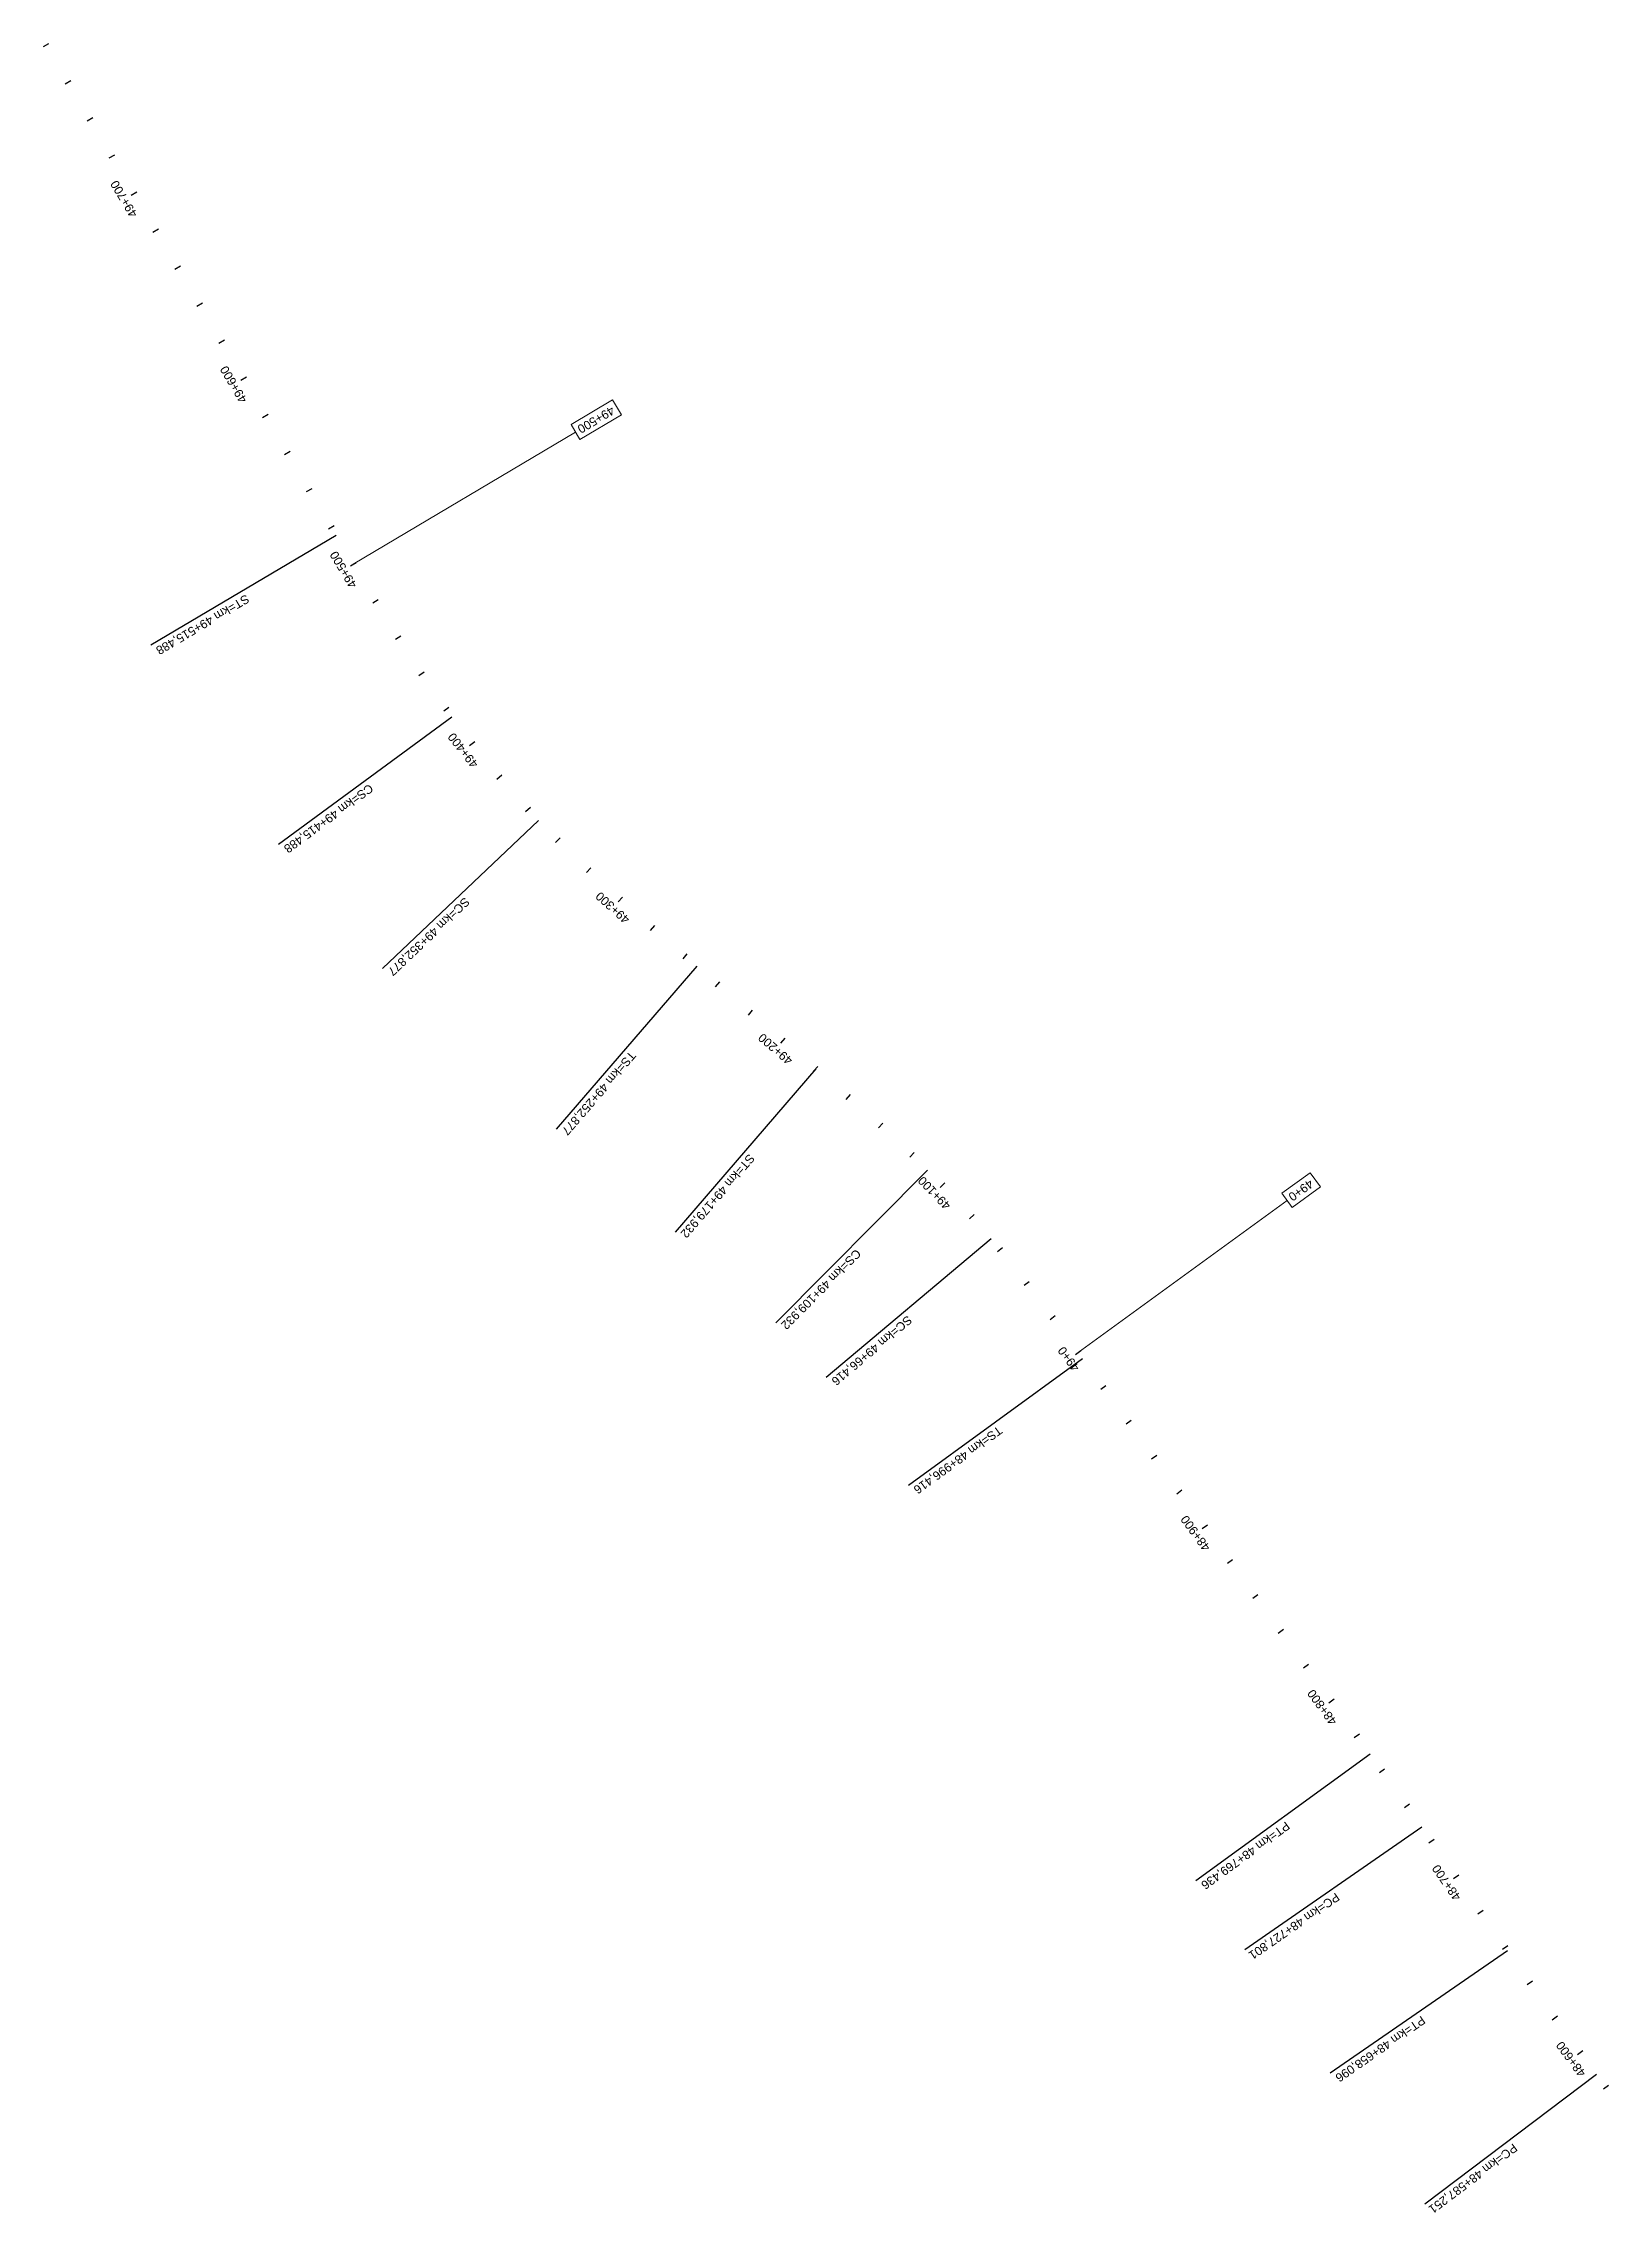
# Model space of a CAD drawing. Header units: metres. Extents: x 286368 to 330619, y 7396693 to 7466163.
# Drawn here: x 316894 to 317620, y 7431687 to 7432694 of the extents above; entities that cross this region are included whole.
import ezdxf

# ---------------------------------------------------------------- set-up
doc = ezdxf.new("R2010")
doc.units = ezdxf.units.M
doc.header["$MEASUREMENT"] = 0
for name, color, linetype, lineweight in [('U-HZ-ESTACAS', 3, 'Continuous', 30), ('U-HZ-KM', 1, 'Continuous', 20), ('U-HZ-NOTAVEIS', 2, 'Continuous', 30)]:
    doc.layers.add(name, color=color, linetype=linetype, lineweight=lineweight)
doc.layers.add('U-HZ-TRAÇO', color=3, linetype='TIC_LINE')
doc.styles.add('ARIAL', font='arial.ttf')
doc.styles.get("Standard").update_dxf_attribs({"font": 'arial.ttf'})
doc.linetypes.add('TIC_LINE', pattern='A,3.5,-0.25,["TIC",Standard,S=0.175,R=0,X=-0.05,Y=-0.1],-0.5', length=4.25)

msp = doc.modelspace()

# ---------------------------------------------------------------- texts
at = {"layer": 'U-HZ-ESTACAS', "style": 'ARIAL'}
for s, rotation, p in [('49+700', 120.606, (316937.5, 7432615.1)), ('49+600', 120.606, (316988.4, 7432529)), ('49+500', 120.7434, (317039.4, 7432443)), ('49+400', 128.1104, (317095.8, 7432360)), ('49+300', 137.9676, (317166.2, 7432288.3)), ('49+200', 139.2398, (317241.9, 7432222.9)), ('49+100', 134.0073, (317315.2, 7432155.3)), ('49+0', 126.0311, (317374.9, 7432079.7)), ('48+900', 126.0204, (317435.6, 7431996.3)), ('48+800', 126.0204, (317494.4, 7431915.5)), ('48+700', 124.6572, (317552, 7431833.9)), ('48+600', 126.5593, (317610, 7431752.2))]:
    msp.add_text(s, height=4, rotation=rotation, dxfattribs=at).set_placement(p)
at = {"layer": 'U-HZ-KM', "style": 'ARIAL'}
for s, rotation, p in [('49+500', 210.7434, (317157.3, 7432526.2)), ('49+0', 216.0311, (317481.4, 7432167.3))]:
    msp.add_text(s, height=4, rotation=rotation, dxfattribs=at).set_placement(p)
at = {"layer": 'U-HZ-NOTAVEIS', "style": 'ARIAL'}
for s, rotation, p in [('ST=km 49+515,488', 210.606, (316987.7, 7432438.8)), ('CS=km 49+415,488', 216.3356, (317044.9, 7432350.9)), ('SC=km 49+352,877', 223.5103, (317089.2, 7432298.3)), ('TS=km 49+252,877', 229.2398, (317166, 7432226.9)), ('ST=km 49+179,932', 229.2398, (317221.2, 7432179.2)), ('CS=km 49+109,932', 225.1639, (317270.8, 7432135)), ('SC=km 49+66,416', 220.0963, (317294.8, 7432104.1)), ('TS=km 48+996,416', 216.0204, (317336.9, 7432052.8)), ('PT=km 48+769,436', 216.0204, (317470.4, 7431869.2)), ('PC=km 48+727,801', 214.6572, (317493.6, 7431836.1)), ('PT=km 48+658,096', 214.6572, (317533.4, 7431778.9)), ('PC=km 48+587,251', 216.9767, (317576, 7431719.7))]:
    msp.add_text(s, height=4, rotation=rotation, dxfattribs=at).set_placement(p)

# ---------------------------------------------------------------- blocks, each defined once
blk = doc.blocks.new('AeccTickLine')
at = {"layer": 'U-HZ-TRAÇO', "lineweight": -2}
blk.add_line((0, 1), (0, -1), dxfattribs=at)

# ---------------------------------------------------------------- linework, layer by layer
at = {"layer": 'U-HZ-KM', "linetype": 'Continuous', "lineweight": 0}
for p, q in [((317157.9, 7432529), (317138.6, 7432517.5)), ((317142.7, 7432510.6), (317162, 7432522)), ((317162, 7432522), (317157.9, 7432529)), ((317037.5, 7432452.7), (317140.6, 7432514)), ((317138.6, 7432517.5), (317142.7, 7432510.6)), ((317481.8, 7432170.1), (317468.6, 7432160.6)), ((317486.5, 7432163.6), (317481.8, 7432170.1)), ((317468.6, 7432160.6), (317473.4, 7432154)), ((317473.4, 7432154), (317486.5, 7432163.6)), ((317374, 7432086.7), (317471, 7432157.3))]:
    msp.add_line(p, q, dxfattribs=at)
at = {"layer": 'U-HZ-NOTAVEIS', "color": 1, "linetype": 'Continuous', "lineweight": -3}
for p, q in [((317029.6, 7432466), (316943.5, 7432415.1)), ((317083.3, 7432381.7), (317002.8, 7432322.5)), ((317123.5, 7432333.7), (317051, 7432264.9)), ((317197, 7432266), (317131.7, 7432190.3)), ((317252.2, 7432218.4), (317186.9, 7432142.6)), ((317304.1, 7432171.4), (317233.6, 7432100.5)), ((317333.6, 7432139.4), (317257.1, 7432075)), ((317376.1, 7432083.8), (317295.2, 7432025)), ((317509.6, 7431900.2), (317428.7, 7431841.4)), ((317533.6, 7431866.3), (317451.4, 7431809.4)), ((317573.3, 7431808.9), (317491, 7431752.1)), ((317614.7, 7431751.5), (317534.9, 7431691.3))]:
    msp.add_line(p, q, dxfattribs=at)

# ---------------------------------------------------------------- block references
at = {"layer": 'U-HZ-TRAÇO', "linetype": 'Continuous', "lineweight": -3, "xscale": 1.5, "yscale": 1.5, "zscale": 1.5}
for p, rotation in [((316894.9, 7432693.7), 120.6059828893868), ((316905.1, 7432676.5), 120.6059828893868), ((316915.3, 7432659.2), 120.6059828893868), ((316925.5, 7432642), 120.6059828893868), ((316935.7, 7432624.8), 120.6059828893868), ((316945.8, 7432607.6), 120.6059828893868), ((316956, 7432590.4), 120.6059828893868), ((316966.2, 7432573.2), 120.6059828893868), ((316976.4, 7432556), 120.6059828893868), ((316986.6, 7432538.8), 120.6059828893868), ((316996.7, 7432521.5), 120.6059828893868), ((317006.9, 7432504.3), 120.6059828893868), ((317017.1, 7432487.1), 120.6059828893868), ((317027.3, 7432469.9), 120.6059828893868), ((317037.5, 7432452.7), 120.7434306518675), ((317047.8, 7432435.5), 121.327582539095), ((317058.3, 7432418.6), 122.3701006624272), ((317069.2, 7432401.8), 123.870985021864), ((317080.7, 7432385.4), 125.8302356174055), ((317092.7, 7432369.4), 128.1104046860958), ((317105.3, 7432353.9), 130.4022358665645), ((317118.6, 7432338.9), 132.6940670470761), ((317132.5, 7432324.5), 134.8908862524209), ((317146.8, 7432310.6), 136.658406269233), ((317161.5, 7432297), 137.9675600499403), ((317176.5, 7432283.8), 138.818347594543), ((317191.6, 7432270.6), 139.210768903041), ((317206.7, 7432257.6), 139.2398359509901), ((317221.9, 7432244.5), 139.2398359509901), ((317237, 7432231.5), 139.2398359509901), ((317252.2, 7432218.4), 139.2398359509901), ((317267.3, 7432205.3), 138.9093742148008), ((317282.3, 7432192.1), 137.913460143022), ((317296.9, 7432178.5), 136.2520898631934), ((317311.1, 7432164.4), 134.0073141542635), ((317324.7, 7432149.7), 131.6782174261292), ((317337.7, 7432134.5), 129.3833625535408), ((317350.1, 7432118.8), 127.6004720585122), ((317362.2, 7432102.9), 126.4830377715333), ((317374, 7432086.7), 126.0310596926042), ((317385.7, 7432070.5), 126.0203748749062), ((317397.5, 7432054.4), 126.0203748749062), ((317409.3, 7432038.2), 126.0203748749062), ((317421, 7432022), 126.0203748749062), ((317432.8, 7432005.8), 126.0203748749062), ((317444.5, 7431989.7), 126.0203748749062), ((317456.3, 7431973.5), 126.0203748749062), ((317468.1, 7431957.3), 126.0203748749062), ((317479.8, 7431941.1), 126.0203748749062), ((317491.6, 7431925), 126.0203748749062), ((317503.4, 7431908.8), 126.0203748749062), ((317515.1, 7431892.6), 125.7114435537858), ((317526.7, 7431876.3), 125.0566346450673), ((317538.1, 7431859.9), 124.6572349518451), ((317549.5, 7431843.4), 124.6572349518451), ((317560.8, 7431826.9), 124.6572349518451), ((317572.2, 7431810.5), 124.6572349518451), ((317583.7, 7431794.1), 125.2496955399805), ((317595.3, 7431777.8), 125.9045044486863), ((317607.1, 7431761.7), 126.5593133574092), ((317619.1, 7431745.7), 126.9767123435317)]:
    msp.add_blockref('AeccTickLine', p, dxfattribs=dict(at, rotation=rotation))

msp.set_redraw_order([(e.dxf.handle, doc.entitydb.next_handle()) for e in msp.query("TEXT MTEXT ATTDEF DIMENSION ARC_DIMENSION")])  # texts and dimensions are drawn at this point

doc.saveas('drawing.dxf')
